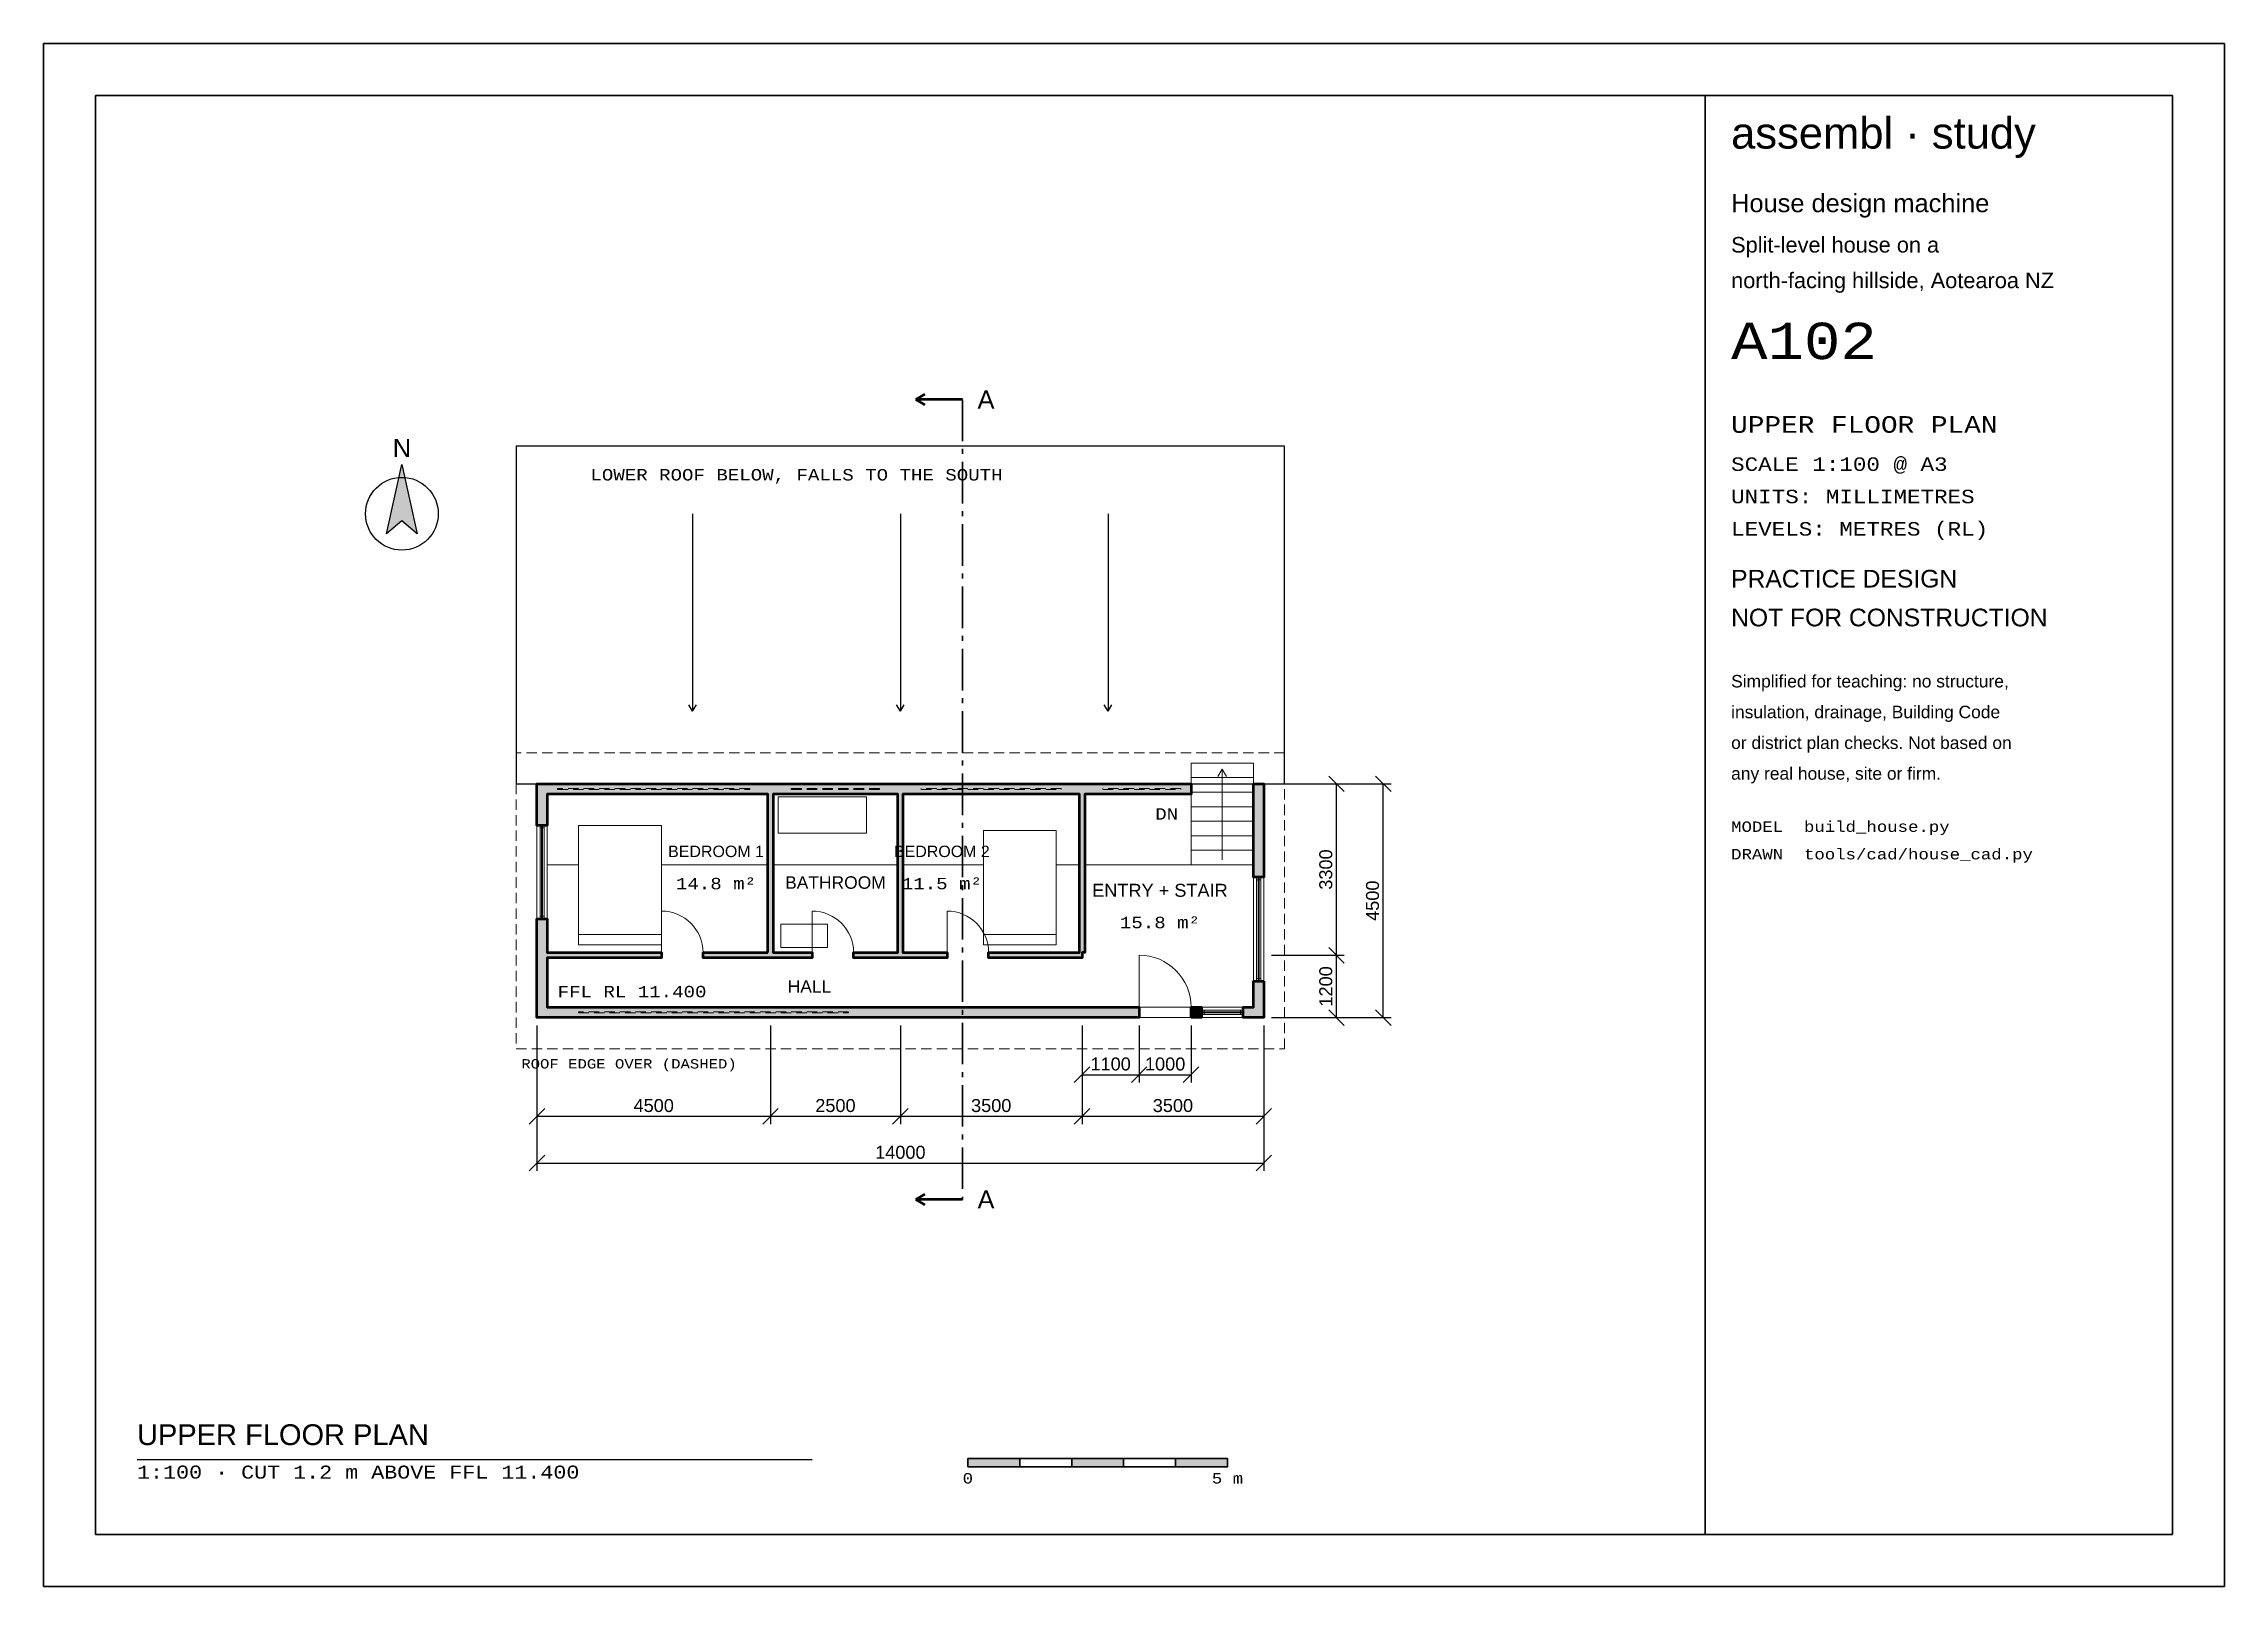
# Model space of a CAD drawing. Header units: millimetres. Extents: x 0 to 276000, y 0 to 59400.
# Drawn here: x 138000 to 180000, y 0 to 29700 of the extents above; entities that cross this region are included whole.
import ezdxf
from ezdxf.enums import TextEntityAlignment as Align

# ---------------------------------------------------------------- set-up
doc = ezdxf.new("R2010")
doc.units = ezdxf.units.MM
doc.linetypes.add('A-CHAIN', pattern=[12, 8, -1.5, 1, -1.5])
doc.linetypes.add('A-HIDDEN', pattern=[3, 2, -1])
for name, color, linetype, lineweight in [('A-ANNO-DIMS', 7, 'Continuous', 18), ('A-ANNO-SYMB', 1, 'Continuous', 25), ('A-ANNO-TEXT', 7, 'Continuous', 25), ('A-ANNO-TTLB', 7, 'Continuous', 35), ('A-DOOR', 3, 'Continuous', 18), ('A-FLOR', 7, 'Continuous', 18), ('A-FURN', 8, 'Continuous', 13), ('A-GLAZ', 4, 'Continuous', 18), ('A-OVHD', 8, 'A-HIDDEN', 18), ('A-ROOF', 7, 'Continuous', 25), ('A-SECT', 7, 'Continuous', 50), ('A-WALL', 7, 'Continuous', 50), ('A-WALL-PATT', 8, 'Continuous', 0)]:
    doc.layers.add(name, color=color, linetype=linetype, lineweight=lineweight)
doc.styles.add('ASSEMBL', font='arial.ttf')
doc.styles.add('ASSEMBL-MONO', font='cour.ttf')
doc.dimstyles.new('A100', dxfattribs={"dimscale": 100, "dimtxt": 2.5, "dimasz": 2, "dimexe": 1.5, "dimexo": 1.5, "dimgap": 0.8, "dimtad": 1, "dimdec": 0, "dimdsep": 46, "dimtxsty": 'ASSEMBL', "dimtsz": 1.5, "dimcen": 2.5, "dimclrd": 256, "dimclre": 256, "dimclrt": 256, "dimazin": 3, "dimtfac": 1, "dimtmove": 0, "dimatfit": 3})

msp = doc.modelspace()

# ---------------------------------------------------------------- texts
at = {"layer": 'A-ANNO-SYMB', "style": 'ASSEMBL'}
msp.add_text('N', height=350, dxfattribs=at).set_placement((144900, 21915), align=Align.MIDDLE_CENTER)
at = {"layer": 'A-ANNO-TEXT'}
for s, height, style, p in [('LOWER ROOF BELOW, FALLS TO THE SOUTH', 220, 'ASSEMBL-MONO', (152500, 21400)), ('BEDROOM 1', 220, 'ASSEMBL', (150950, 14150)), ('BEDROOM 2', 220, 'ASSEMBL', (155300, 14150)), ('14.8 m²', 220, 'ASSEMBL-MONO', (150950, 13530)), ('BATHROOM', 240, 'ASSEMBL', (153250, 13550)), ('11.5 m²', 220, 'ASSEMBL-MONO', (155300, 13530)), ('ENTRY + STAIR', 250, 'ASSEMBL', (159500, 13400)), ('15.8 m²', 220, 'ASSEMBL-MONO', (159500, 12780)), ('HALL', 240, 'ASSEMBL', (152750, 11550))]:
    msp.add_text(s, height=height, dxfattribs=dict(at, style=style)).set_placement(p, align=Align.MIDDLE_CENTER)
at = {"layer": 'A-ANNO-TEXT', "style": 'ASSEMBL-MONO'}
msp.add_text('DN', height=220, dxfattribs=at).set_placement((159850, 14870), align=Align.MIDDLE_RIGHT)
msp.add_text('FFL RL 11.400', height=220, dxfattribs=at).set_placement((147900, 11450), align=Align.MIDDLE_LEFT)
msp.add_text('ROOF EDGE OVER (DASHED)', height=180, dxfattribs=at).set_placement((147200, 10150), align=Align.TOP_LEFT)
at = {"layer": 'A-ANNO-TEXT'}
for s, height, style, p in [('UPPER FLOOR PLAN', 400, 'ASSEMBL', (139800, 2600)), ('1:100 · CUT 1.2 m ABOVE FFL 11.400', 250, 'ASSEMBL-MONO', (139800, 2000))]:
    msp.add_text(s, height=height, dxfattribs=dict(at, style=style)).set_placement(p, align=Align.BOTTOM_LEFT)
at = {"layer": 'A-ANNO-TTLB'}
for s, height, style, p in [('assembl · study', 600, 'ASSEMBL', (170500, 27500)), ('House design machine', 350, 'ASSEMBL', (170500, 26350)), ('Split-level house on a', 300, 'ASSEMBL', (170500, 25587.5)), ('north-facing hillside, Aotearoa NZ', 300, 'ASSEMBL', (170500, 24902.5)), ('A102', 700, 'ASSEMBL-MONO', (170500, 23417.5)), ('UPPER FLOOR PLAN', 320, 'ASSEMBL-MONO', (170500, 22112.5)), ('SCALE 1:100 @ A3', 260, 'ASSEMBL-MONO', (170500, 21396.5)), ('UNITS: MILLIMETRES', 260, 'ASSEMBL-MONO', (170500, 20773.5)), ('LEVELS: METRES (RL)', 260, 'ASSEMBL-MONO', (170500, 20150.5)), ('PRACTICE DESIGN', 340, 'ASSEMBL', (170500, 19127.5)), ('NOT FOR CONSTRUCTION', 340, 'ASSEMBL', (170500, 18380.5)), ('Simplified for teaching: no structure,', 240, 'ASSEMBL', (170500, 17233.5)), ('insulation, drainage, Building Code', 240, 'ASSEMBL', (170500, 16641.5)), ('or district plan checks. Not based on', 240, 'ASSEMBL', (170500, 16049.5)), ('any real house, site or firm.', 240, 'ASSEMBL', (170500, 15457.5)), ('MODEL  build_house.py', 200, 'ASSEMBL-MONO', (170500, 14465.5)), ('DRAWN  tools/cad/house_cad.py', 200, 'ASSEMBL-MONO', (170500, 13935.5))]:
    msp.add_text(s, height=height, dxfattribs=dict(at, style=style)).set_placement(p, align=Align.BOTTOM_LEFT)
at = {"layer": 'A-ANNO-TTLB', "style": 'ASSEMBL-MONO'}
for s, p in [('0', (155800, 2180)), ('5 m', (160800, 2180))]:
    msp.add_text(s, height=200, dxfattribs=at).set_placement(p, align=Align.TOP_CENTER)
at = {"layer": 'A-SECT', "style": 'ASSEMBL'}
for p in [(156150, 22850), (156150, 7450)]:
    msp.add_text('A', height=350, dxfattribs=at).set_placement(p, align=Align.MIDDLE_CENTER)

# ---------------------------------------------------------------- dimensions: what is measured, and where the dimension line sits
at = {"layer": 'A-ANNO-DIMS'}
for base, p1, p2 in [((162900, 12150), (161500, 12150), (161500, 15450)), ((163800, 10950), (161500, 10950), (161500, 15450)), ((162900, 10950), (161500, 10950), (161500, 12150))]:
    msp.add_linear_dim(base=base, p1=p1, p2=p2, angle=90, dimstyle='A100', dxfattribs=at).render()
for base, p1, p2 in [((147500, 9050), (147500, 10950), (152000, 10950)), ((147500, 8150), (147500, 10950), (161500, 10950)), ((152000, 9050), (152000, 10950), (154500, 10950)), ((154500, 9050), (154500, 10950), (158000, 10950)), ((158000, 9050), (158000, 10950), (161500, 10950)), ((158000, 9850), (158000, 10950), (159100, 10950)), ((159100, 9850), (159100, 10950), (160100, 10950))]:
    msp.add_linear_dim(base=base, p1=p1, p2=p2, dimstyle='A100', dxfattribs=at).render()

# ---------------------------------------------------------------- hatches: boundary and pattern name
at = {"layer": 'A-ANNO-SYMB'}
msp.add_hatch(color=256, dxfattribs=at).paths.add_polyline_path([(144900, 21595), (145194, 20265), (144900, 20510), (144606, 20265)])
at = {"layer": 'A-ANNO-TTLB'}
for points in [[(155800, 2300), (156800, 2300), (156800, 2460), (155800, 2460)], [(157800, 2300), (158800, 2300), (158800, 2460), (157800, 2460)], [(159800, 2300), (160800, 2300), (160800, 2460), (159800, 2460)]]:
    msp.add_hatch(color=256, dxfattribs=at).paths.add_polyline_path(points)
at = {"layer": 'A-WALL-PATT'}
for points in [[(151950, 12200), (151950, 15250), (151600, 15250), (147900, 15250), (147700, 15250), (147700, 14650), (147500, 14650), (147500, 15250), (147500, 15450), (147900, 15450), (151600, 15450), (152400, 15450), (154100, 15450), (154900, 15450), (157600, 15450), (158400, 15450), (159900, 15450), (160100, 15450), (160100, 15250), (159900, 15250), (158400, 15250), (158050, 15250), (158050, 12200), (158000, 12200), (158000, 12100), (156200, 12100), (156200, 12200), (157950, 12200), (157950, 15250), (157600, 15250), (154900, 15250), (154550, 15250), (154550, 12200), (155400, 12200), (155400, 12100), (153600, 12100), (153600, 12200), (154450, 12200), (154450, 15250), (154100, 15250), (152400, 15250), (152050, 15250), (152050, 12200), (152800, 12200), (152800, 12100), (150700, 12100), (150700, 12200)], [(161300, 15250), (161300, 15450), (161500, 15450), (161500, 15250), (161500, 13650), (161300, 13650)], [(148300, 10950), (147500, 10950), (147500, 11150), (147500, 12850), (147700, 12850), (147700, 12200), (149900, 12200), (149900, 12100), (147700, 12100), (147700, 11150), (148300, 11150), (153500, 11150), (159100, 11150), (159100, 10950), (153500, 10950)], [(161500, 11650), (161500, 11150), (161500, 10950), (161100, 10950), (161100, 11150), (161300, 11150), (161300, 11650)], [(160100, 10950), (160100, 11150), (160300, 11150), (160300, 10950)]]:
    msp.add_hatch(color=256, dxfattribs=at).paths.add_polyline_path(points)

# ---------------------------------------------------------------- linework, layer by layer
at = {"layer": 'A-ANNO-SYMB'}
msp.add_lwpolyline([(144900, 21595), (145194, 20265), (144900, 20510), (144606, 20265)], close=True, dxfattribs=at)
msp.add_circle((144900, 20650), 700, dxfattribs=at)
at = {"layer": 'A-ANNO-TEXT'}
msp.add_line((139800, 2440), (152800, 2440), dxfattribs=at)
at = {"layer": 'A-ANNO-TTLB'}
for points in [[(138000, 0), (180000, 0), (180000, 29700), (138000, 29700)], [(139000, 1000), (179000, 1000), (179000, 28700), (139000, 28700)], [(170000, 1000), (179000, 1000), (179000, 28700), (170000, 28700)], [(155800, 2300), (156800, 2300), (156800, 2460), (155800, 2460)], [(156800, 2300), (157800, 2300), (157800, 2460), (156800, 2460)], [(157800, 2300), (158800, 2300), (158800, 2460), (157800, 2460)], [(158800, 2300), (159800, 2300), (159800, 2460), (158800, 2460)], [(159800, 2300), (160800, 2300), (160800, 2460), (159800, 2460)]]:
    msp.add_lwpolyline(points, close=True, dxfattribs=at)
at = {"layer": 'A-DOOR'}
for p, q in [((149900, 12200), (149900, 13000)), ((152800, 12200), (152800, 13000)), ((155400, 12200), (155400, 13000)), ((159100, 11150), (159100, 12150))]:
    msp.add_line(p, q, dxfattribs=at)
for centre, radius in [((149900, 12200), 800), ((152800, 12200), 800), ((155400, 12200), 800), ((159100, 11150), 1000)]:
    msp.add_arc(centre, radius, 0, 90, dxfattribs=at)
at = {"layer": 'A-FLOR'}
for p, q in [((160700, 15730), (160617.5, 15592.9)), ((160700, 13990), (160700, 15730)), ((160700, 15730), (160782.5, 15592.9))]:
    msp.add_line(p, q, dxfattribs=at)
for points in [[(160100, 15850), (161300, 15850), (161300, 15570), (160100, 15570)], [(161300, 15290), (160100, 15290), (160100, 15450), (160100, 15570), (161300, 15570), (161300, 15450)], [(151950, 15250), (151950, 13890), (149900, 13890), (149900, 14650), (148300, 14650), (148300, 13890), (147700, 13890), (147700, 14650), (147700, 15250), (147900, 15250), (151600, 15250)], [(154450, 15250), (154450, 13890), (152050, 13890), (152050, 15250), (152400, 15250), (154100, 15250)], [(153850, 15200), (152150, 15200), (152150, 14500), (153850, 14500)], [(157950, 15250), (157950, 13890), (157500, 13890), (157500, 14550), (156100, 14550), (156100, 13890), (154550, 13890), (154550, 15250), (154900, 15250), (157600, 15250)], [(160100, 13890), (158050, 13890), (158050, 15250), (158400, 15250), (159900, 15250), (160100, 15250)], [(161300, 15010), (160100, 15010), (160100, 15250), (160100, 15290), (161300, 15290), (161300, 15250)], [(161300, 14730), (160100, 14730), (160100, 15010), (161300, 15010)], [(161300, 14450), (160100, 14450), (160100, 14730), (161300, 14730)], [(147700, 12850), (147500, 12850), (147500, 14650), (147700, 14650)], [(161300, 14170), (160100, 14170), (160100, 14450), (161300, 14450)], [(161300, 11150), (161100, 11150), (160300, 11150), (160100, 11150), (159100, 11150), (153500, 11150), (148300, 11150), (147700, 11150), (147700, 12100), (149900, 12100), (149900, 12200), (147700, 12200), (147700, 12850), (147700, 13890), (148300, 13890), (148300, 12550), (148300, 12350), (149900, 12350), (149900, 12550), (149900, 13890), (151950, 13890), (151950, 12200), (150700, 12200), (150700, 12100), (152800, 12100), (152800, 12200), (152050, 12200), (152050, 13890), (154450, 13890), (154450, 12200), (153600, 12200), (153600, 12100), (155400, 12100), (155400, 12200), (154550, 12200), (154550, 13890), (156100, 13890), (156100, 12550), (156100, 12350), (157500, 12350), (157500, 12550), (157500, 13890), (157950, 13890), (157950, 12200), (156200, 12200), (156200, 12100), (158000, 12100), (158000, 12200), (158050, 12200), (158050, 13890), (161300, 13890), (161300, 13650), (161300, 11650)], [(161300, 13890), (160100, 13890), (160100, 14170), (161300, 14170)], [(161500, 11650), (161300, 11650), (161300, 13650), (161500, 13650)], [(152200, 12750), (152200, 12300), (153100, 12300), (153100, 12750)], [(160100, 10950), (159100, 10950), (159100, 11150), (160100, 11150)], [(161100, 10950), (160300, 10950), (160300, 11150), (161100, 11150)]]:
    msp.add_lwpolyline(points, close=True, dxfattribs=at)
at = {"layer": 'A-FURN'}
for points in [[(152150, 14500), (152150, 15200), (153850, 15200), (153850, 14500)], [(148300, 14650), (149900, 14650), (149900, 12550), (148300, 12550)], [(156100, 14550), (157500, 14550), (157500, 12550), (156100, 12550)], [(152200, 12300), (152200, 12750), (153100, 12750), (153100, 12300)], [(148300, 12350), (148300, 12550), (149900, 12550), (149900, 12350)], [(156100, 12350), (156100, 12550), (157500, 12550), (157500, 12350)]]:
    msp.add_lwpolyline(points, close=True, dxfattribs=at)
at = {"layer": 'A-GLAZ'}
for points in [[(147640, 12850), (147560, 12850), (147560, 14650), (147640, 14650)], [(147640, 14600), (147560, 14600), (147560, 14650), (147640, 14650)], [(147610, 12850), (147590, 12850), (147590, 14650), (147610, 14650)], [(161440, 11650), (161360, 11650), (161360, 13650), (161440, 13650)], [(161440, 13600), (161360, 13600), (161360, 13650), (161440, 13650)], [(161410, 11650), (161390, 11650), (161390, 13650), (161410, 13650)], [(147560, 12900), (147640, 12900), (147640, 12850), (147560, 12850)], [(161360, 11700), (161440, 11700), (161440, 11650), (161360, 11650)], [(161100, 11010), (160300, 11010), (160300, 11090), (161100, 11090)], [(160350, 11090), (160350, 11010), (160300, 11010), (160300, 11090)], [(161100, 11040), (160300, 11040), (160300, 11060), (161100, 11060)], [(161100, 11010), (161050, 11010), (161050, 11090), (161100, 11090)]]:
    msp.add_lwpolyline(points, close=True, dxfattribs=at)
at = {"layer": 'A-OVHD', "ltscale": 100}
for points in [[(147100, 10350), (161900, 10350), (161900, 16050), (147100, 16050)], [(151600, 15340), (151600, 15360), (147900, 15360), (147900, 15340)], [(154100, 15340), (154100, 15360), (152400, 15360), (152400, 15340)], [(157600, 15340), (157600, 15360), (154900, 15360), (154900, 15340)], [(159900, 15340), (159900, 15360), (158400, 15360), (158400, 15340)], [(153500, 11040), (153500, 11060), (148300, 11060), (148300, 11040)]]:
    msp.add_lwpolyline(points, close=True, dxfattribs=at)
at = {"layer": 'A-ROOF'}
for p, q in [((150500, 20650), (150500, 16850)), ((154500, 20650), (154500, 16850)), ((158500, 20650), (158500, 16850)), ((150500, 16850), (150427.8, 16970)), ((150500, 16850), (150572.2, 16970)), ((154500, 16850), (154427.8, 16970)), ((154500, 16850), (154572.2, 16970)), ((158500, 16850), (158427.8, 16970)), ((158500, 16850), (158572.2, 16970))]:
    msp.add_line(p, q, dxfattribs=at)
msp.add_lwpolyline([(147100, 15450), (161900, 15450), (161900, 21950), (147100, 21950)], close=True, dxfattribs=at)
at = {"layer": 'A-SECT'}
for p, q in [((154800, 22850), (154971.4, 22953.1)), ((155700, 22850), (154800, 22850)), ((154800, 22850), (154971.4, 22746.9)), ((154800, 7450), (154971.4, 7553.1)), ((155700, 7450), (154800, 7450)), ((154800, 7450), (154971.4, 7346.9))]:
    msp.add_line(p, q, dxfattribs=at)
at = {"layer": 'A-SECT', "linetype": 'A-CHAIN', "lineweight": 35, "ltscale": 100}
msp.add_line((155700, 22850), (155700, 7450), dxfattribs=at)
at = {"layer": 'A-WALL'}
for points in [[(151950, 12200), (151950, 15250), (151600, 15250), (147900, 15250), (147700, 15250), (147700, 14650), (147500, 14650), (147500, 15250), (147500, 15450), (147900, 15450), (151600, 15450), (152400, 15450), (154100, 15450), (154900, 15450), (157600, 15450), (158400, 15450), (159900, 15450), (160100, 15450), (160100, 15250), (159900, 15250), (158400, 15250), (158050, 15250), (158050, 12200), (158000, 12200), (158000, 12100), (156200, 12100), (156200, 12200), (157950, 12200), (157950, 15250), (157600, 15250), (154900, 15250), (154550, 15250), (154550, 12200), (155400, 12200), (155400, 12100), (153600, 12100), (153600, 12200), (154450, 12200), (154450, 15250), (154100, 15250), (152400, 15250), (152050, 15250), (152050, 12200), (152800, 12200), (152800, 12100), (150700, 12100), (150700, 12200)], [(161300, 15250), (161300, 15450), (161500, 15450), (161500, 15250), (161500, 13650), (161300, 13650)], [(148300, 10950), (147500, 10950), (147500, 11150), (147500, 12850), (147700, 12850), (147700, 12200), (149900, 12200), (149900, 12100), (147700, 12100), (147700, 11150), (148300, 11150), (153500, 11150), (159100, 11150), (159100, 10950), (153500, 10950)], [(161500, 11650), (161500, 11150), (161500, 10950), (161100, 10950), (161100, 11150), (161300, 11150), (161300, 11650)], [(160100, 10950), (160100, 11150), (160300, 11150), (160300, 10950)]]:
    msp.add_lwpolyline(points, close=True, dxfattribs=at)

msp.set_redraw_order([(e.dxf.handle, doc.entitydb.next_handle()) for e in msp.query("TEXT MTEXT ATTDEF DIMENSION ARC_DIMENSION")])  # texts and dimensions are drawn at this point

doc.saveas('drawing.dxf')
